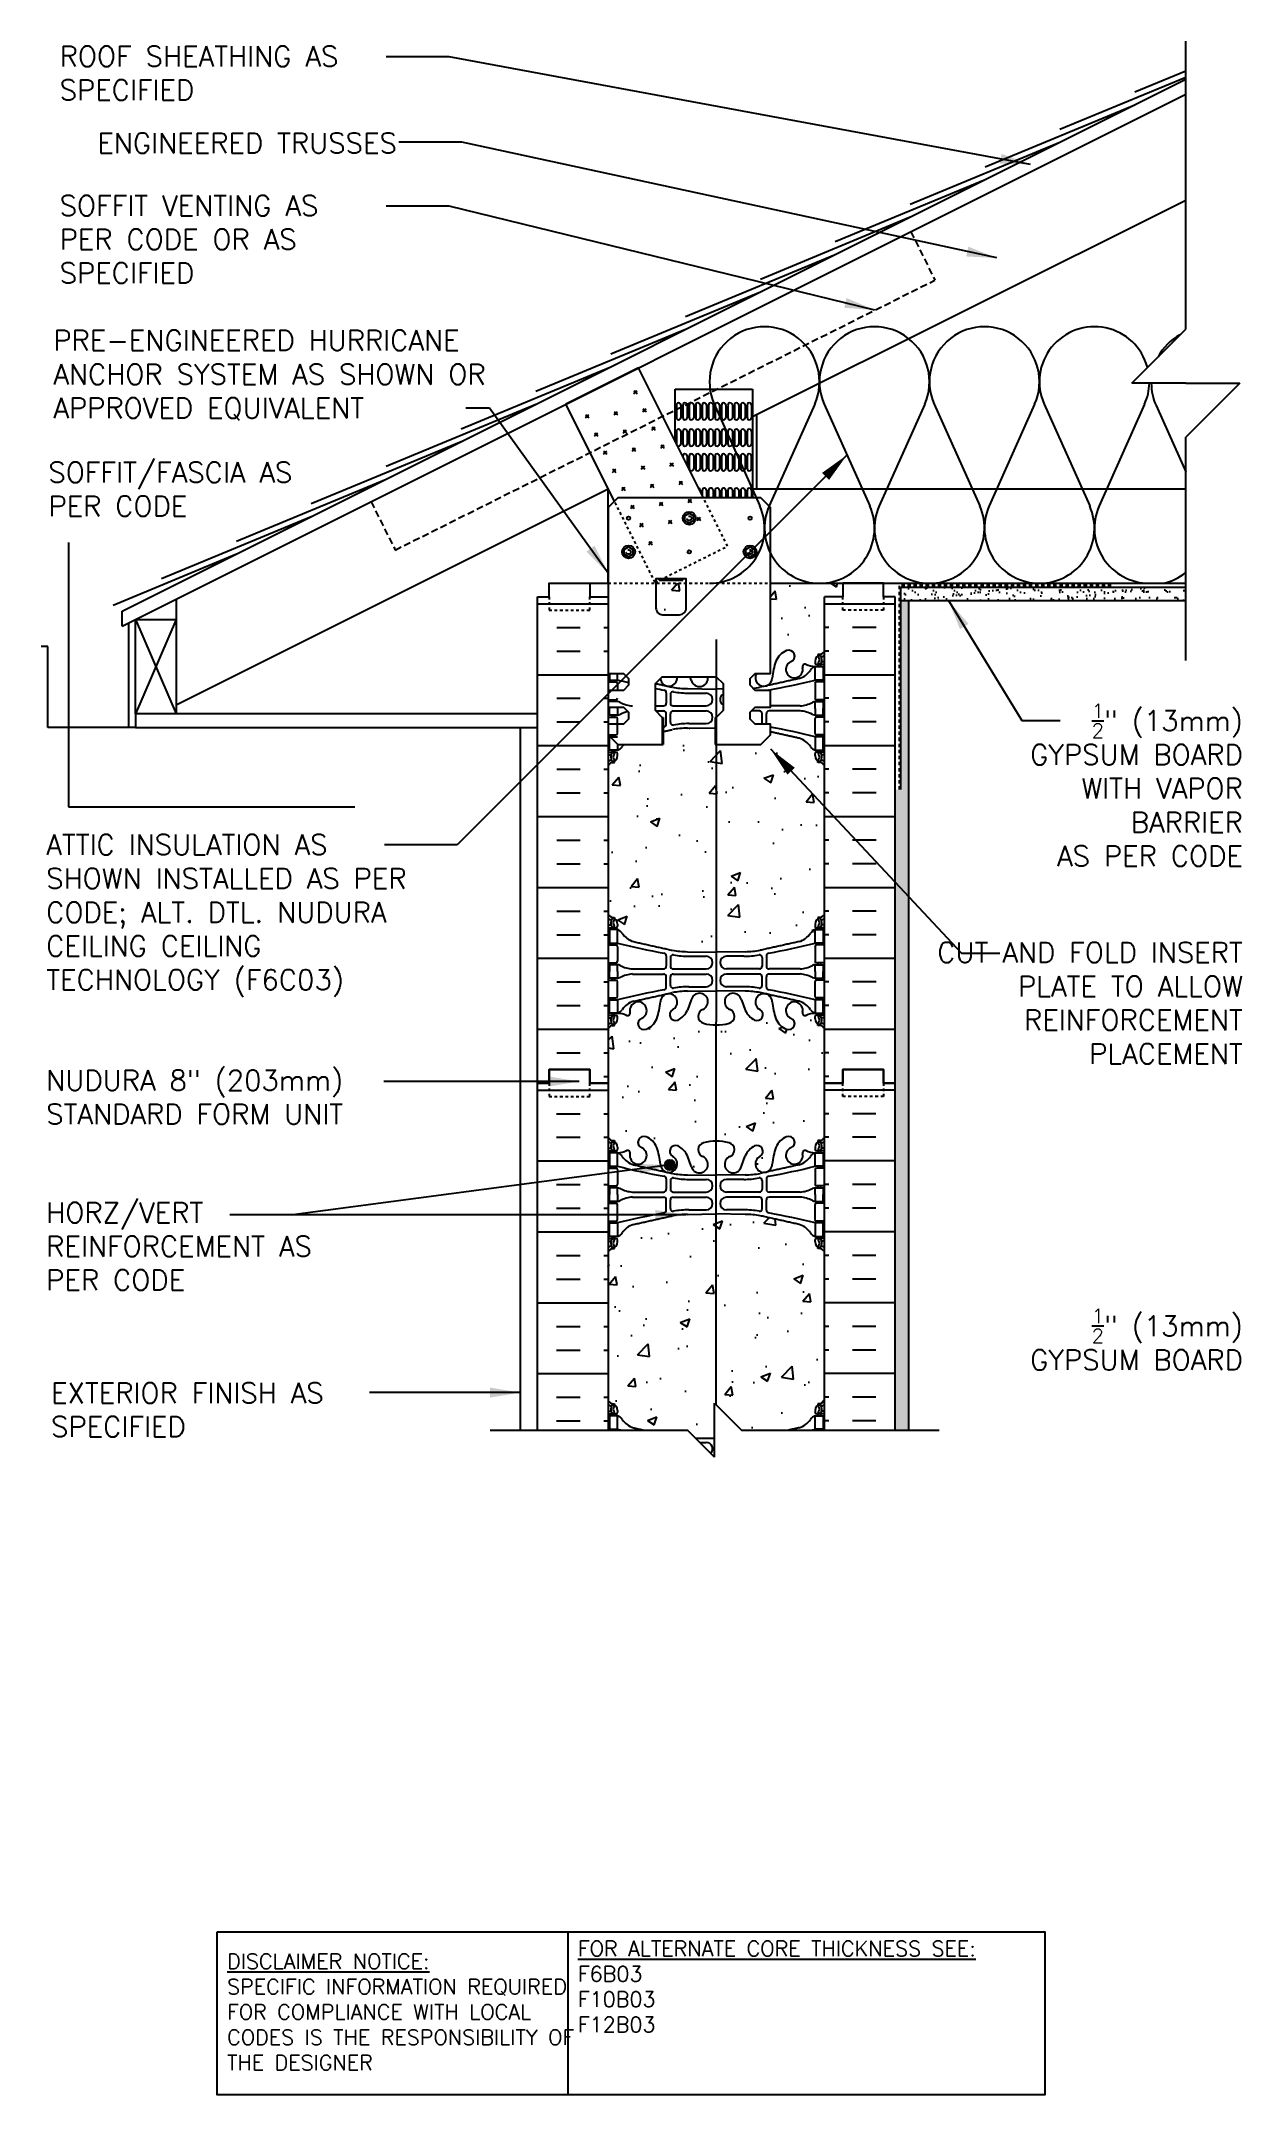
# Model space of a CAD drawing. Header units: inches. Extents: x 92.7 to 137.2, y 22.9 to 99.
import ezdxf
from ezdxf.enums import TextEntityAlignment as Align

# ---------------------------------------------------------------- set-up
doc = ezdxf.new("R2010")
doc.units = ezdxf.units.IN
doc.header["$MEASUREMENT"] = 0
doc.header["$PDMODE"] = 35
doc.header["$PDSIZE"] = 0.0625
doc.linetypes.add('DASHED2', pattern=[0.375, 0.25, -0.125])
doc.linetypes.add('HIDDEN2', pattern=[0.1875, 0.125, -0.0625])
for name, color, linetype in [('HATCH', 12, 'Continuous'), ('line25', 2, 'Continuous'), ('LINE3', 3, 'Continuous'), ('LINE50', 5, 'Continuous'), ('LINE9', 9, 'Continuous'), ('TEXT', 4, 'Continuous'), ('Web_Edge', 9, 'Continuous')]:
    doc.layers.add(name, color=color, linetype=linetype)
doc.styles.add('DIM', font='romans.shx', dxfattribs={"width": 0.7})
doc.styles.add('ROMANS', font='romans.shx', dxfattribs={"height": 1.125})
doc.styles.get("Standard").update_dxf_attribs({"font": 'romans.shx', "height": 1.125})
doc.dimstyles.new('ext', dxfattribs={"dimscale": 12, "dimtxt": 0.0625, "dimasz": 0.09375, "dimexe": 0.09375, "dimexo": 0.0625, "dimgap": 0.0625, "dimtad": 1, "dimdec": 1, "dimzin": 3, "dimdsep": 46, "dimlunit": 4, "dimtxsty": 'DIM', "dimcen": 0.09, "dimdle": 0.09375, "dimclrt": 4, "dimadec": 0, "dimazin": 0, "dimtfac": 1, "dimtdec": 1, "dimtmove": 2, "dimatfit": 3, "dimfxl": 1, "dimfrac": 2, "dimtolj": 1, "dimtzin": 0, "dimarcsym": 0})

msp = doc.modelspace()

# ---------------------------------------------------------------- texts
at = {"layer": 'TEXT', "style": 'ROMANS'}
msp.add_text('ENGINEERED TRUSSES ', height=0.75, dxfattribs=at).set_placement((106.383, 95.203), align=Align.MIDDLE_RIGHT)
at = {"layer": 'TEXT', "char_height": 0.75, "style": 'ROMANS'}
for s, insert, width, attachment_point in [('ROOF SHEATHING AS SPECIFIED', (93.385, 98.795), 12.44051, 1), ('SOFFIT VENTING AS PER CODE OR AS SPECIFIED', (93.385, 93.266), 12.44051, 1), ('PRE-ENGINEERED HURRICANE ANCHOR SYSTEM AS SHOWN OR APPROVED EQUIVALENT', (93.151, 86.612), 17.61361, 4), ('SOFFIT/FASCIA AS PER CODE', (92.969, 83.389), 12.44051, 1), ('\\A1;{\\H0.7x;\\S1/2;}" (13mm)\\P GYPSUM BOARD WITH VAPOR BARRIER\\PAS PER CODE', (137.191, 74.448), 11.30237, 3), ('\\A1;ATTIC INSULATION AS SHOWN INSTALLED AS PER CODE; ALT. DTL. NUDURA CEILING CEILING TECHNOLOGY (F6C03)', (92.888, 69.605), 15.07193, 1), ('CUT AND FOLD INSERT PLATE TO ALLOW REINFORCEMENT PLACEMENT', (137.191, 65.615), 12.44051, 3), ('\\A1;NUDURA 8" (203mm) STANDARD FORM UNIT', (92.888, 60.881), 12.44051, 1), ('HORZ/VERT REINFORCEMENT AS PER CODE', (92.888, 55.987), 12.44051, 1), ('\\A1;{\\H0.7x;\\S1/2;}" (13mm) GYPSUM BOARD', (137.191, 52.044), 9.18657, 3), ('EXTERIOR FINISH AS SPECIFIED', (93.068, 49.308), 12.44051, 1)]:
    msp.add_mtext(s, dxfattribs=dict(at, insert=insert, width=width, attachment_point=attachment_point))
at = {"layer": 'TEXT', "char_height": 0.5625, "attachment_point": 4}
for s, insert, width in [('{\\LDISCLAIMER NOTICE:}\\PSPECIFIC INFORMATION REQUIRED FOR COMPLIANCE WITH LOCAL CODES IS THE RESPONSIBILITY OF THE DESIGNER', (99.585, 26.018), 14.00235), ('{\\LFOR ALTERNATE CORE THICKNESS SEE:\\P}F6B03\\PF10B03\\PF12B03', (112.577, 26.958), 23.33295)]:
    msp.add_mtext(s, dxfattribs=dict(at, insert=insert, width=width))

# ---------------------------------------------------------------- blocks, each defined once
blk = doc.blocks.new('Batt2x10')
for p, q in [((6.634, 3.896), (2.866, 2.213)), ((6.635, 0.178), (2.865, 1.859))]:
    blk.add_line(p, q)
for centre, start, end in [((2.036, 4.071), 180, 294.06937), ((7.464, 2.037), 245.96637, 114.06937), ((2.036, 0), 65.96637, 180)]:
    blk.add_arc(centre, 2.036, start, end)

# ---------------------------------------------------------------- hatches: boundary and pattern name
at = {"layer": 'HATCH'}
h = msp.add_hatch(dxfattribs=at)
h.set_pattern_fill('INSUL', color=256, scale=7, style=0)
h.set_pattern_definition([(0, (-2812.463, -336.6021), (0, 2.625), []), (0, (-2812.463, -335.7271), (0, 2.625), [0.875, -0.875]), (0, (-2812.463, -334.8521), (0, 2.625), [0.875, -0.875])])
h.paths.add_polyline_path([(111.074, 60.407), (111.511, 60.407), (111.511, 60.907), (113.011, 60.907), (113.011, 60.407), (113.699, 60.407), (113.699, 78.17), (113.011, 78.17), (113.011, 78.67), (111.511, 78.67), (111.511, 78.17), (111.074, 78.17)])
h = msp.add_hatch(dxfattribs=at)
h.set_pattern_fill('AR-CONC', color=256, scale=0.5)
h.paths.add_polyline_path([(121.699, 78.407), (122.386, 78.407), (122.386, 78.907), (119.699, 78.907), (119.699, 75.568), (119.185, 75.568, 1.234268), (119.769, 75.382, -0.069923), (119.906, 76.026, -0.21345), (120.298, 76.415, -1), (120.462, 76.007, 2.087231), (120.896, 75.782, -0.669601), (121.028, 75.902, 0.085348), (121.358, 75.827), (121.463, 75.827), (121.463, 75.897), (121.415, 75.897, -0.414214), (121.353, 75.959), (121.353, 76.027, -0.249069), (121.463, 76.234), (121.463, 76.276), (121.553, 76.276, 0.088416), (121.699, 76.373)])
edge = h.paths.add_edge_path()
edge.add_arc((121.353, 71.82), 0.5, 46.21089, 66.42182)
edge.add_line((121.553, 72.278), (121.463, 72.278))
edge.add_line((121.463, 72.278), (121.463, 72.32))
edge.add_arc((121.603, 72.527), 0.25, 180, 235.9442, ccw=False)
edge.add_line((121.353, 72.527), (121.353, 72.594))
edge.add_arc((121.415, 72.594), 0.0625, 90, 180, ccw=False)
edge.add_line((121.415, 72.657), (121.463, 72.657))
edge.add_line((121.463, 72.657), (121.463, 72.727))
edge.add_line((121.463, 72.727), (121.358, 72.727))
edge.add_arc((121.48, 73.069), 0.364, 212.04242, 250.33874, ccw=False)
edge.add_arc((120.557, 72.458), 0.743, 34.22802, 73.81071)
edge.add_spline(control_points=[(120.764, 73.172), (119.699, 73.41)], knot_values=[0, 0, 0.741301, 0.741301], degree=1, periodic=0)
edge.add_line((119.699, 73.41), (119.699, 73.297))
edge.add_line((119.699, 73.297), (119.345, 72.943))
edge.add_line((119.345, 72.943), (117.689, 72.943))
edge.add_line((117.689, 72.943), (117.687, 65.254))
edge.add_line((117.687, 65.254), (117.699, 65.254))
edge.add_line((117.699, 65.254), (118.765, 65.27))
edge.add_arc((118.77, 68.254), 2.984, 269.90053, 280.74538)
edge.add_spline(control_points=[(119.327, 65.322), (120.764, 65.643)], knot_values=[0, 0, 1, 1], degree=1, periodic=0)
edge.add_arc((120.557, 66.357), 0.743, 286.18929, 325.77198)
edge.add_arc((121.48, 65.745), 0.364, 109.66126, 147.95758, ccw=False)
edge.add_line((121.358, 66.088), (121.463, 66.088))
edge.add_line((121.463, 66.088), (121.463, 66.158))
edge.add_line((121.463, 66.158), (121.415, 66.158))
edge.add_arc((121.415, 66.22), 0.0625, 180, 270, ccw=False)
edge.add_line((121.353, 66.22), (121.353, 66.288))
edge.add_arc((121.603, 66.288), 0.25, 124.0558, 180, ccw=False)
edge.add_line((121.463, 66.495), (121.463, 66.537))
edge.add_line((121.463, 66.537), (121.553, 66.537))
edge.add_arc((121.353, 66.995), 0.5, 293.57818, 313.78911)
edge.add_line((121.699, 66.634), (121.699, 72.181))
edge = h.paths.add_edge_path()
edge.add_line((117.689, 72.943), (117.662, 72.943))
edge.add_line((117.662, 72.943), (117.662, 73.56))
edge.add_line((117.662, 73.56), (116.632, 73.545))
edge.add_arc((116.627, 70.561), 2.984, 89.90053, 100.74538)
edge.add_spline(control_points=[(116.07, 73.493), (115.735, 73.418)], knot_values=[0.766693, 0.766693, 1, 1], degree=1, periodic=0)
edge.add_line((115.735, 73.418), (115.735, 72.943))
edge.add_line((115.735, 72.943), (114.277, 72.943))
edge.add_arc((114.84, 72.458), 0.743, 139.28702, 145.77198)
edge.add_arc((113.917, 73.069), 0.364, 289.66126, 327.95758, ccw=False)
edge.add_line((114.04, 72.727), (113.935, 72.727))
edge.add_line((113.935, 72.727), (113.935, 72.657))
edge.add_line((113.935, 72.657), (113.982, 72.657))
edge.add_arc((113.982, 72.594), 0.0625, 0, 90, ccw=False)
edge.add_line((114.045, 72.594), (114.045, 72.527))
edge.add_arc((113.795, 72.527), 0.25, 304.0558, 360, ccw=False)
edge.add_line((113.935, 72.32), (113.935, 72.278))
edge.add_line((113.935, 72.278), (113.845, 72.278))
edge.add_arc((114.045, 71.82), 0.5, 113.57818, 133.78911)
edge.add_line((113.699, 72.181), (113.699, 66.634))
edge.add_arc((114.045, 66.995), 0.5, 226.21089, 246.42182)
edge.add_line((113.845, 66.537), (113.935, 66.537))
edge.add_line((113.935, 66.537), (113.935, 66.495))
edge.add_arc((113.795, 66.288), 0.25, 0, 55.9442, ccw=False)
edge.add_line((114.045, 66.288), (114.045, 66.22))
edge.add_arc((113.982, 66.22), 0.0625, -90, 0, ccw=False)
edge.add_line((113.982, 66.158), (113.935, 66.158))
edge.add_line((113.935, 66.158), (113.935, 66.088))
edge.add_line((113.935, 66.088), (114.04, 66.088))
edge.add_arc((113.917, 65.745), 0.364, 32.04242, 70.33874, ccw=False)
edge.add_arc((114.84, 66.357), 0.743, 214.22802, 253.81071)
edge.add_spline(control_points=[(114.633, 65.643), (116.07, 65.322)], knot_values=[0, 0, 1, 1], degree=1, periodic=0)
edge.add_arc((116.627, 68.254), 2.984, 259.25462, 270.09947)
edge.add_line((116.632, 65.27), (117.687, 65.254))
edge.add_line((117.687, 65.254), (117.689, 72.943))
h.paths.add_polyline_path([(117.686, 62.557, -0.066677), (117.224, 62.619, -0.734872), (117.201, 63.13, 1.612474), (116.77, 63.49), (116.627, 63.103, -0.16372), (116.305, 62.749, -1.059167), (116.099, 63.131, 1.629604), (115.628, 63.432, -0.069923), (115.491, 62.789, -0.21345), (115.099, 62.399, -1), (114.935, 62.808, 2.087231), (114.502, 63.033, -0.669601), (114.369, 62.912, 0.085348), (114.04, 62.988), (113.935, 62.988), (113.935, 62.918), (113.982, 62.918, -0.414214), (114.045, 62.855), (114.045, 62.788, -0.249069), (113.935, 62.581), (113.935, 62.539), (113.845, 62.539, 0.088416), (113.699, 62.442), (113.699, 60.407), (113.699, 58.373, 0.088416), (113.845, 58.276), (113.935, 58.276), (113.935, 58.234, -0.249069), (114.045, 58.027), (114.045, 57.959, -0.414214), (113.982, 57.897), (113.935, 57.897), (113.935, 57.827), (114.04, 57.827, 0.085348), (114.369, 57.902, -0.669601), (114.502, 57.782, 2.087231), (114.935, 58.007, -1), (115.099, 58.415, -0.21345), (115.491, 58.026, -0.069923), (115.628, 57.382, 1.629604), (116.099, 57.683, -1.059167), (116.305, 58.065, -0.16372), (116.627, 57.712), (116.77, 57.325, 1.612474), (117.201, 57.684, -0.734872), (117.224, 58.195, -0.066519), (117.685, 58.257)])
h.paths.add_polyline_path([(116.168, 57.373, -1), (115.793, 57.373, -1)], flags=16)
h.paths.add_polyline_path([(121.699, 62.442, 0.088416), (121.553, 62.539), (121.463, 62.539), (121.463, 62.581, -0.249069), (121.353, 62.788), (121.353, 62.855, -0.414214), (121.415, 62.918), (121.463, 62.918), (121.463, 62.988), (121.358, 62.988, 0.085348), (121.028, 62.912, -0.669601), (120.896, 63.033, 2.087231), (120.462, 62.808, -1), (120.298, 62.399, -0.21345), (119.906, 62.789, -0.069923), (119.769, 63.432, 1.629604), (119.298, 63.131, -1.059167), (119.092, 62.749, -0.16372), (118.77, 63.103), (118.627, 63.49, 1.612474), (118.196, 63.13, -0.734872), (118.173, 62.619, -0.070274), (117.686, 62.557), (117.685, 58.257, -0.070432), (118.173, 58.195, -0.734872), (118.196, 57.684, 1.612474), (118.627, 57.325), (118.77, 57.712, -0.16372), (119.092, 58.065, -1.059167), (119.298, 57.683, 1.629604), (119.769, 57.382, -0.069923), (119.906, 58.026, -0.21345), (120.298, 58.415, -1), (120.462, 58.007, 2.087231), (120.896, 57.782, -0.669601), (121.028, 57.902, 0.085348), (121.358, 57.827), (121.463, 57.827), (121.463, 57.897), (121.415, 57.897, -0.414214), (121.353, 57.959), (121.353, 58.027, -0.249069), (121.463, 58.234), (121.463, 58.276), (121.553, 58.276, 0.088416), (121.699, 58.373), (121.699, 60.407)])
edge = h.paths.add_edge_path()
edge.add_arc((121.353, 53.82), 0.5, 46.21089, 66.42182)
edge.add_line((121.553, 54.278), (121.463, 54.278))
edge.add_line((121.463, 54.278), (121.463, 54.32))
edge.add_arc((121.603, 54.527), 0.25, 180, 235.9442, ccw=False)
edge.add_line((121.353, 54.527), (121.353, 54.594))
edge.add_arc((121.415, 54.594), 0.0625, 90, 180, ccw=False)
edge.add_line((121.415, 54.657), (121.463, 54.657))
edge.add_line((121.463, 54.657), (121.463, 54.727))
edge.add_line((121.463, 54.727), (121.358, 54.727))
edge.add_arc((121.48, 55.069), 0.364, 212.04242, 250.33874, ccw=False)
edge.add_arc((120.557, 54.458), 0.743, 34.22802, 73.81071)
edge.add_spline(control_points=[(120.764, 55.172), (119.327, 55.493)], knot_values=[0, 0, 1, 1], degree=1, periodic=0)
edge.add_arc((118.77, 52.561), 2.984, 79.25462, 90.09947)
edge.add_line((118.765, 55.545), (117.699, 55.561))
edge.add_line((117.699, 55.561), (117.684, 55.561))
edge.add_line((117.684, 55.561), (117.682, 48.509))
edge.add_line((117.682, 48.509), (118.636, 47.555))
edge.add_line((118.636, 47.555), (120.372, 47.555))
edge.add_spline(control_points=[(120.372, 47.555), (120.764, 47.643)], knot_values=[0, 0, 0.273154, 0.273154], degree=1, periodic=0)
edge.add_arc((120.557, 48.357), 0.743, 286.18929, 325.77198)
edge.add_arc((121.48, 47.745), 0.364, 109.66126, 147.95758, ccw=False)
edge.add_line((121.358, 48.088), (121.463, 48.088))
edge.add_line((121.463, 48.088), (121.463, 48.158))
edge.add_line((121.463, 48.158), (121.415, 48.158))
edge.add_arc((121.415, 48.22), 0.0625, 180, 270, ccw=False)
edge.add_line((121.353, 48.22), (121.353, 48.288))
edge.add_arc((121.603, 48.288), 0.25, 124.0558, 180, ccw=False)
edge.add_line((121.463, 48.495), (121.463, 48.537))
edge.add_line((121.463, 48.537), (121.553, 48.537))
edge.add_arc((121.353, 48.995), 0.5, 293.57818, 313.78911)
edge.add_line((121.699, 48.634), (121.699, 54.181))
edge = h.paths.add_edge_path()
edge.add_line((117.684, 55.561), (116.632, 55.545))
edge.add_arc((116.627, 52.561), 2.984, 89.90053, 100.74538)
edge.add_spline(control_points=[(116.07, 55.493), (114.633, 55.172)], knot_values=[0, 0, 1, 1], degree=1, periodic=0)
edge.add_arc((114.84, 54.458), 0.743, 106.18929, 145.77198)
edge.add_arc((113.917, 55.069), 0.364, 289.66126, 327.95758, ccw=False)
edge.add_line((114.04, 54.727), (113.935, 54.727))
edge.add_line((113.935, 54.727), (113.935, 54.657))
edge.add_line((113.935, 54.657), (113.982, 54.657))
edge.add_arc((113.982, 54.594), 0.0625, 0, 90, ccw=False)
edge.add_line((114.045, 54.594), (114.045, 54.527))
edge.add_arc((113.795, 54.527), 0.25, 304.0558, 360, ccw=False)
edge.add_line((113.935, 54.32), (113.935, 54.278))
edge.add_line((113.935, 54.278), (113.845, 54.278))
edge.add_arc((114.045, 53.82), 0.5, 113.57818, 133.78911)
edge.add_line((113.699, 54.181), (113.699, 48.634))
edge.add_arc((114.045, 48.995), 0.5, 226.21089, 246.42182)
edge.add_line((113.845, 48.537), (113.935, 48.537))
edge.add_line((113.935, 48.537), (113.935, 48.495))
edge.add_arc((113.795, 48.288), 0.25, 0, 55.9442, ccw=False)
edge.add_line((114.045, 48.288), (114.045, 48.22))
edge.add_arc((113.982, 48.22), 0.0625, -90, 0, ccw=False)
edge.add_line((113.982, 48.158), (113.935, 48.158))
edge.add_line((113.935, 48.158), (113.935, 48.088))
edge.add_line((113.935, 48.088), (114.04, 48.088))
edge.add_arc((113.917, 47.745), 0.364, 32.04242, 70.33874, ccw=False)
edge.add_arc((114.84, 48.357), 0.743, 214.22802, 253.81071)
edge.add_spline(control_points=[(114.633, 47.643), (115.026, 47.555)], knot_values=[0, 0, 0.273154, 0.273154], degree=1, periodic=0)
edge.add_line((115.026, 47.555), (116.636, 47.555))
edge.add_line((116.636, 47.555), (116.926, 47.265))
edge.add_line((116.926, 47.265), (117.636, 47.255))
edge.add_line((117.636, 47.255), (117.636, 48.555))
edge.add_line((117.636, 48.555), (117.682, 48.509))
edge.add_line((117.682, 48.509), (117.684, 55.561))
h = msp.add_hatch(dxfattribs=at)
h.set_pattern_fill('AR-CONC', color=256, scale=0.5, style=0)
h.paths.add_polyline_path([(116.586, 78.907), (115.461, 78.907), (115.461, 77.993, 0.414214), (115.711, 77.743), (116.336, 77.743, 0.414214), (116.586, 77.993)], flags=17)
h = msp.add_hatch(dxfattribs=at)
h.set_pattern_fill('INSUL', color=256, scale=7, style=0)
h.set_pattern_definition([(180, (3047.8602, -336.6021), (0, 2.625), []), (180, (3047.8602, -335.7271), (0, 2.625), [0.875, -0.875]), (180, (3047.8602, -334.8521), (0, 2.625), [0.875, -0.875])])
h.paths.add_polyline_path([(124.324, 60.407), (123.886, 60.407), (123.886, 60.907), (122.386, 60.907), (122.386, 60.407), (121.699, 60.407), (121.699, 78.407), (122.386, 78.407), (122.386, 78.907), (123.886, 78.907), (123.886, 78.407), (124.324, 78.407)])
h = msp.add_hatch(dxfattribs=at)
h.set_pattern_fill('AR-SAND', color=256, scale=0.25, style=0)
h.set_pattern_definition([(37.5, (-34.42324, -182.22693), (-0.01574834, 0.48170594), [0, -0.38, 0, -0.425, 0, -0.40625]), (7.5, (-34.42324, -182.22693), (0.4424442, 0.7055365), [0, -0.205, 0, -0.3425, 0, -0.13125]), (327.5, (-34.73074, -182.22693), (0.77853547, 0.00141476), [0, -0.125, 0, -0.45, 0, -0.5875]), (317.5, (-34.73074, -182.2269), (0.7515317, 0.2194189), [0, -0.0625, 0, -0.295, 0, -0.3375])])
h.paths.add_polyline_path([(135.077, 78.269), (135.077, 78.769), (124.534, 78.769), (124.534, 78.269)])
h = msp.add_hatch(dxfattribs=at)
h.set_pattern_fill('AR-SAND', color=256, scale=0.25, style=0)
h.set_pattern_definition([(37.5, (71.4176, 8.5539), (-0.0157483, 0.481706), [0, -0.38, 0, -0.425, 0, -0.40625]), (7.5, (71.4176, 8.5539), (0.442444, 0.7055365), [0, -0.205, 0, -0.3425, 0, -0.13125]), (327.5, (71.1101, 8.5539), (0.7785355, 0.0014148), [0, -0.125, 0, -0.45, 0, -0.5875]), (317.5, (71.1101, 8.5539), (0.7515317, 0.219419), [0, -0.0625, 0, -0.295, 0, -0.3375])])
h.paths.add_polyline_path([(124.824, 78.269), (124.534, 78.269), (124.534, 71.269), (124.324, 71.269), (124.324, 47.555), (124.824, 47.555)])
at = {"layer": 'LINE3'}
msp.add_hatch(color=256, dxfattribs=at).paths.add_polyline_path([(115.793, 57.373, 1), (116.168, 57.373, 1)])

# ---------------------------------------------------------------- linework, layer by layer
at = {"layer": 'HATCH', "linetype": 'DASHED2'}
for p, q in [((124.901, 91.922), (125.795, 90.133)), ((105.81, 80.14), (125.795, 90.133)), ((104.916, 81.929), (105.81, 80.14))]:
    msp.add_line(p, q, dxfattribs=at)
at = {"layer": 'HATCH', "color": 253}
for p, q in [((116.181, 84.15), (116.181, 86.093)), ((116.181, 86.093), (119.043, 86.093)), ((119.043, 86.093), (119.043, 82.068))]:
    msp.add_line(p, q, dxfattribs=at)
at = {"layer": 'HATCH'}
for p, q in [((116.222, 85.498), (116.222, 85.021)), ((116.386, 85.513), (116.386, 85.036)), ((116.461, 85.498), (116.461, 85.021)), ((116.624, 85.513), (116.624, 85.036)), ((116.699, 85.498), (116.699, 85.021)), ((116.863, 85.512), (116.863, 85.035)), ((116.937, 85.497), (116.937, 85.02)), ((117.101, 85.512), (117.101, 85.035)), ((117.176, 85.497), (117.176, 85.02)), ((117.339, 85.512), (117.339, 85.035)), ((117.414, 85.497), (117.414, 85.02)), ((117.578, 85.512), (117.578, 85.035)), ((117.652, 85.497), (117.652, 85.02)), ((117.816, 85.512), (117.816, 85.035)), ((117.89, 85.497), (117.89, 85.02)), ((118.054, 85.512), (118.054, 85.035)), ((118.129, 85.496), (118.129, 85.019)), ((118.292, 85.511), (118.292, 85.034)), ((118.367, 85.496), (118.367, 85.019)), ((118.531, 85.511), (118.531, 85.034)), ((118.605, 85.496), (118.605, 85.019)), ((118.769, 85.511), (118.769, 85.034)), ((118.844, 85.496), (118.844, 85.019)), ((119.007, 85.511), (119.007, 85.034)), ((129.838, 85.541), (131.522, 81.773)), ((133.556, 85.543), (131.875, 81.772)), ((133.981, 85.49), (135.077, 83.036)), ((116.222, 84.524), (116.222, 84.047)), ((116.386, 84.539), (116.386, 84.062)), ((116.461, 84.524), (116.461, 84.047)), ((116.624, 84.539), (116.624, 84.062)), ((116.699, 84.524), (116.699, 84.047)), ((116.863, 84.538), (116.863, 84.061)), ((116.937, 84.523), (116.937, 84.046)), ((117.101, 84.538), (117.101, 84.061)), ((117.176, 84.523), (117.176, 84.046)), ((117.339, 84.538), (117.339, 84.061)), ((117.414, 84.523), (117.414, 84.046)), ((117.578, 84.538), (117.578, 84.061)), ((117.652, 84.523), (117.652, 84.046)), ((117.816, 84.538), (117.816, 84.061)), ((117.89, 84.523), (117.89, 84.046)), ((118.054, 84.537), (118.054, 84.06)), ((118.129, 84.522), (118.129, 84.045)), ((118.292, 84.537), (118.292, 84.06)), ((118.367, 84.522), (118.367, 84.045)), ((118.531, 84.537), (118.531, 84.06)), ((118.605, 84.522), (118.605, 84.045)), ((118.769, 84.537), (118.769, 84.06)), ((118.844, 84.522), (118.844, 84.045)), ((119.007, 84.537), (119.007, 84.06)), ((116.461, 83.611), (116.461, 83.591)), ((116.624, 83.625), (116.624, 83.264)), ((116.699, 83.61), (116.699, 83.133)), ((116.863, 83.625), (116.863, 83.148)), ((116.937, 83.61), (116.937, 83.133)), ((117.101, 83.625), (117.101, 83.148)), ((117.176, 83.61), (117.176, 83.133)), ((117.339, 83.625), (117.339, 83.148)), ((117.414, 83.61), (117.414, 83.133)), ((117.578, 83.625), (117.578, 83.148)), ((117.652, 83.61), (117.652, 83.133)), ((117.816, 83.624), (117.816, 83.147)), ((117.89, 83.609), (117.89, 83.132)), ((118.054, 83.624), (118.054, 83.147)), ((118.129, 83.609), (118.129, 83.132)), ((118.292, 83.624), (118.292, 83.147)), ((118.367, 83.609), (118.367, 83.132)), ((118.531, 83.624), (118.531, 83.147)), ((118.605, 83.609), (118.605, 83.132)), ((118.769, 83.624), (118.769, 83.147)), ((118.844, 83.609), (118.844, 83.132)), ((119.007, 83.147), (119.007, 83.624)), ((117.101, 82.356), (117.101, 82.311)), ((117.176, 82.341), (117.176, 82.162)), ((117.339, 82.356), (117.339, 82.068)), ((117.414, 82.341), (117.414, 82.068)), ((117.578, 82.356), (117.578, 82.068)), ((117.652, 82.341), (117.652, 82.068)), ((117.816, 82.355), (117.816, 82.068)), ((117.89, 82.34), (117.89, 82.068)), ((118.054, 82.355), (118.054, 82.068)), ((118.129, 82.34), (118.129, 82.068)), ((118.292, 82.355), (118.292, 82.068)), ((118.367, 82.34), (118.367, 82.068)), ((118.531, 82.355), (118.531, 82.068)), ((118.605, 82.34), (118.605, 82.068)), ((118.769, 82.355), (118.769, 82.068)), ((118.844, 82.34), (118.844, 82.068)), ((119.007, 82.354), (119.007, 82.068)), ((97.699, 77.57), (96.199, 74.07)), ((96.199, 77.57), (97.699, 74.07)), ((111.074, 60.148), (113.699, 60.148)), ((124.324, 60.148), (121.699, 60.148)), ((111.787, 59.273), (112.662, 59.273)), ((113.537, 59.273), (113.699, 59.273)), ((121.86, 59.273), (121.699, 59.273)), ((123.61, 59.273), (122.735, 59.273)), ((111.787, 58.398), (112.662, 58.398)), ((113.537, 58.398), (113.699, 58.398)), ((121.86, 58.398), (121.699, 58.398)), ((123.61, 58.398), (122.735, 58.398)), ((111.074, 57.523), (113.699, 57.523)), ((124.324, 57.523), (121.699, 57.523)), ((111.787, 56.648), (112.662, 56.648)), ((113.537, 56.648), (113.699, 56.648)), ((121.86, 56.648), (121.699, 56.648)), ((123.61, 56.648), (122.735, 56.648)), ((111.787, 55.773), (112.662, 55.773)), ((113.537, 55.773), (113.699, 55.773)), ((121.86, 55.773), (121.699, 55.773)), ((123.61, 55.773), (122.735, 55.773)), ((111.074, 54.898), (113.699, 54.898)), ((124.324, 54.898), (121.699, 54.898)), ((111.787, 54.023), (112.662, 54.023)), ((113.537, 54.023), (113.699, 54.023)), ((121.86, 54.023), (121.699, 54.023)), ((123.61, 54.023), (122.735, 54.023)), ((111.787, 53.148), (112.662, 53.148)), ((113.537, 53.148), (113.699, 53.148)), ((113.537, 53.148), (113.699, 53.148)), ((121.86, 53.148), (121.699, 53.148)), ((121.86, 53.148), (121.699, 53.148)), ((123.61, 53.148), (122.735, 53.148)), ((111.074, 52.273), (113.699, 52.273)), ((124.324, 52.273), (121.699, 52.273)), ((111.787, 51.398), (112.662, 51.398)), ((113.537, 51.398), (113.699, 51.398)), ((121.86, 51.398), (121.699, 51.398)), ((123.61, 51.398), (122.735, 51.398)), ((111.787, 50.523), (112.662, 50.523)), ((113.537, 50.523), (113.699, 50.523)), ((121.86, 50.523), (121.699, 50.523)), ((123.61, 50.523), (122.735, 50.523)), ((111.074, 49.648), (113.699, 49.648)), ((124.324, 49.648), (121.699, 49.648)), ((111.787, 48.773), (112.662, 48.773)), ((113.537, 48.773), (113.699, 48.773)), ((121.86, 48.773), (121.699, 48.773)), ((123.61, 48.773), (122.735, 48.773)), ((111.787, 47.898), (112.662, 47.898)), ((113.537, 47.898), (113.699, 47.898)), ((121.86, 47.898), (121.699, 47.898)), ((123.61, 47.898), (122.735, 47.898))]:
    msp.add_line(p, q, dxfattribs=at)
for centre, radius, start, end in [((131.697, 86.372), 2.036, 15.19978, 204.06937), ((135.839, 86.321), 2.036, 118.6459, 151.3541), ((131.697, 86.372), 2.036, 335.96637, 358.56467), ((135.839, 86.321), 2.036, 180, 204.06937), ((116.304, 85.506), 0.0822, 4.45766, 185.92007), ((116.543, 85.506), 0.0822, 4.45766, 185.92007), ((116.781, 85.506), 0.0822, 4.45766, 185.92007), ((117.019, 85.506), 0.0822, 4.45766, 185.92007), ((117.257, 85.506), 0.0822, 4.45766, 185.92007), ((117.496, 85.506), 0.0822, 4.45766, 185.92007), ((117.734, 85.505), 0.0822, 4.45766, 185.92007), ((117.972, 85.505), 0.0822, 4.45766, 185.92007), ((118.21, 85.505), 0.0822, 4.45766, 185.92007), ((118.449, 85.505), 0.0822, 4.45766, 185.92007), ((118.687, 85.505), 0.0822, 4.45766, 185.92007), ((118.925, 85.504), 0.0822, 4.45766, 185.92007), ((116.304, 85.042), 0.0822, 174.07993, 355.54234), ((116.304, 84.532), 0.0822, 4.45766, 185.92007), ((116.543, 85.042), 0.0822, 174.07993, 355.54234), ((116.543, 84.532), 0.0822, 4.45766, 185.92007), ((116.781, 85.042), 0.0822, 174.07993, 355.54234), ((116.781, 84.532), 0.0822, 4.45766, 185.92007), ((117.019, 85.042), 0.0822, 174.07993, 355.54234), ((117.019, 84.532), 0.0822, 4.45766, 185.92007), ((117.257, 85.041), 0.0822, 174.07993, 355.54234), ((117.257, 84.532), 0.0822, 4.45766, 185.92007), ((117.496, 85.041), 0.0822, 174.07993, 355.54234), ((117.496, 84.531), 0.0822, 4.45766, 185.92007), ((117.734, 85.041), 0.0822, 174.07993, 355.54234), ((117.734, 84.531), 0.0822, 4.45766, 185.92007), ((117.972, 85.041), 0.0822, 174.07993, 355.54234), ((117.972, 84.531), 0.0822, 4.45766, 185.92007), ((118.21, 85.041), 0.0822, 174.07993, 355.54234), ((118.21, 84.531), 0.0822, 4.45766, 185.92007), ((118.449, 85.041), 0.0822, 174.07993, 355.54234), ((118.449, 84.531), 0.0822, 4.45766, 185.92007), ((118.687, 85.04), 0.0822, 174.07993, 355.54234), ((118.687, 84.531), 0.0822, 4.45766, 185.92007), ((118.925, 85.04), 0.0822, 174.07993, 355.54234), ((118.925, 84.53), 0.0822, 4.45766, 185.92007), ((116.304, 84.068), 0.0822, 174.07993, 355.54234), ((116.543, 84.068), 0.0822, 174.07993, 355.54234), ((116.543, 83.619), 0.0822, 4.45766, 185.92007), ((116.781, 84.068), 0.0822, 174.07993, 355.54234), ((116.781, 83.619), 0.0822, 4.45766, 185.92007), ((117.019, 84.068), 0.0822, 174.07993, 355.54234), ((117.019, 83.619), 0.0822, 4.45766, 185.92007), ((117.257, 84.067), 0.0822, 174.07993, 355.54234), ((117.257, 83.618), 0.0822, 4.45766, 185.92007), ((117.496, 84.067), 0.0822, 174.07993, 355.54234), ((117.496, 83.618), 0.0822, 4.45766, 185.92007), ((117.734, 84.067), 0.0822, 174.07993, 355.54234), ((117.734, 83.618), 0.0822, 4.45766, 185.92007), ((117.972, 84.067), 0.0822, 174.07993, 355.54234), ((117.972, 83.618), 0.0822, 4.45766, 185.92007), ((118.21, 84.067), 0.0822, 174.07993, 355.54234), ((118.21, 83.618), 0.0822, 4.45766, 185.92007), ((118.449, 84.066), 0.0822, 174.07993, 355.54234), ((118.449, 83.618), 0.0822, 4.45766, 185.92007), ((118.687, 84.066), 0.0822, 174.07993, 355.54234), ((118.687, 83.617), 0.0822, 4.45766, 185.92007), ((118.925, 84.066), 0.0822, 174.07993, 355.54234), ((118.925, 83.617), 0.0822, 4.45766, 185.92007), ((116.781, 83.155), 0.0822, 174.07993, 355.54234), ((117.019, 83.154), 0.0822, 174.07993, 355.54234), ((117.257, 83.154), 0.0822, 174.07993, 355.54234), ((117.496, 83.154), 0.0822, 174.07993, 355.54234), ((117.734, 83.154), 0.0822, 174.07993, 355.54234), ((117.972, 83.154), 0.0822, 174.07993, 355.54234), ((118.21, 83.153), 0.0822, 174.07993, 355.54234), ((118.449, 83.153), 0.0822, 174.07993, 355.54234), ((118.687, 83.153), 0.0822, 174.07993, 355.54234), ((118.925, 83.153), 0.0822, 174.07993, 355.54234), ((117.019, 82.35), 0.0822, 4.45766, 73.72624), ((117.257, 82.349), 0.0822, 4.45766, 185.92007), ((117.496, 82.349), 0.0822, 4.45766, 185.92007), ((117.734, 82.349), 0.0822, 4.45766, 185.92007), ((117.972, 82.349), 0.0822, 4.45766, 185.92007), ((118.21, 82.349), 0.0822, 4.45766, 185.92007), ((118.449, 82.348), 0.0822, 4.45766, 185.92007), ((118.687, 82.348), 0.0822, 4.45766, 185.92007), ((118.925, 82.348), 0.0822, 4.45766, 185.92007), ((129.663, 80.943), 2.036, 270, 24.06937), ((133.734, 80.943), 2.036, 155.96637, 270), ((133.805, 80.892), 2.036, 282.85112, 308.66526)]:
    msp.add_arc(centre, radius, start, end, dxfattribs=at)
at = {"layer": 'line25'}
for p, q in [((95.699, 77.88), (135.077, 97.569)), ((95.699, 77.32), (135.077, 97.01)), ((119.043, 85.08), (135.077, 93.097)), ((114.817, 86.88), (112.133, 85.538)), ((117.222, 82.068), (114.817, 86.88)), ((113.93, 81.946), (112.133, 85.538)), ((119.199, 82.407), (119.199, 85.157)), ((97.699, 74.407), (113.699, 82.407)), ((113.699, 78.907), (113.699, 82.407)), ((119.043, 82.407), (135.077, 82.407)), ((97.699, 78.32), (97.699, 74.07)), ((113.011, 78.907), (113.699, 78.907)), ((113.699, 78.407), (113.699, 60.407)), ((119.699, 78.907), (135.077, 78.907)), ((121.699, 60.407), (121.699, 78.407)), ((95.699, 77.32), (95.699, 77.88)), ((96.199, 77.57), (97.699, 77.57)), ((96.199, 74.07), (96.199, 77.57)), ((115.699, 73.943), (115.735, 73.943)), ((115.699, 73.943), (115.699, 72.943)), ((115.735, 73.943), (115.735, 72.943)), ((117.662, 73.943), (117.699, 73.943)), ((117.662, 73.943), (117.662, 72.943)), ((117.699, 73.943), (117.699, 72.943)), ((113.699, 60.407), (113.699, 47.555)), ((121.699, 47.555), (121.699, 60.407))]:
    msp.add_line(p, q, dxfattribs=at)
for points in [[(117.662, 72.943), (119.345, 72.943), (119.699, 73.297), (119.699, 73.693), (119.136, 73.693), (118.949, 73.881), (118.949, 74.131), (119.136, 74.318), (119.699, 74.318), (119.699, 74.943), (119.136, 74.943), (118.949, 75.131), (118.949, 75.381), (119.136, 75.568), (119.699, 75.568), (119.699, 81.715), (119.345, 82.068), (114.052, 82.068), (113.699, 81.715), (113.699, 75.568), (114.261, 75.568), (114.449, 75.381), (114.449, 75.131), (114.261, 74.943), (113.699, 74.943), (113.699, 74.318), (114.261, 74.318), (114.449, 74.131), (114.449, 73.881), (114.261, 73.693), (113.699, 73.693), (113.699, 73.297), (114.052, 72.943), (115.735, 72.943)], [(115.699, 73.943), (115.449, 74.193), (115.449, 75.193), (115.699, 75.443), (117.699, 75.443), (117.949, 75.193), (117.949, 74.193), (117.699, 73.943)]]:
    msp.add_lwpolyline(points, dxfattribs=at)
msp.add_lwpolyline([(116.336, 77.743, 0.414214), (116.586, 77.993), (116.586, 79.068), (115.461, 79.068), (115.461, 77.993, 0.414214), (115.711, 77.743)], format="xyb", close=True, dxfattribs=at)
at = {"layer": 'LINE3'}
msp.add_line((117.69, 76.829), (117.682, 48.509), dxfattribs=at)
msp.add_circle((115.98, 57.373), 0.188, dxfattribs=at)
at = {"layer": 'LINE50'}
for p, q in [((111.074, 60.407), (111.074, 78.407)), ((124.324, 47.555), (124.324, 78.407)), ((111.074, 47.555), (111.074, 60.407))]:
    msp.add_line(p, q, dxfattribs=at)
for points in [[(111.074, 78.407), (111.511, 78.407), (111.511, 78.907), (113.011, 78.907), (113.011, 78.407), (113.699, 78.407)], [(124.324, 78.407), (123.886, 78.407), (123.886, 78.907), (122.386, 78.907), (122.386, 78.407), (121.699, 78.407)], [(113.699, 60.407), (113.011, 60.407), (113.011, 60.907), (111.511, 60.907), (111.511, 60.407), (111.074, 60.407)], [(113.699, 60.407), (113.011, 60.407), (113.011, 60.907), (111.511, 60.907), (111.511, 60.407), (111.074, 60.407)], [(111.074, 60.407), (111.511, 60.407), (111.511, 60.907), (113.011, 60.907), (113.011, 60.407), (113.699, 60.407)], [(121.699, 60.407), (122.386, 60.407), (122.386, 60.907), (123.886, 60.907), (123.886, 60.407), (124.324, 60.407)], [(121.699, 60.407), (122.386, 60.407), (122.386, 60.907), (123.886, 60.907), (123.886, 60.407), (124.324, 60.407)], [(124.324, 60.407), (123.886, 60.407), (123.886, 60.907), (122.386, 60.907), (122.386, 60.407), (121.699, 60.407)]]:
    msp.add_lwpolyline(points, dxfattribs=at)
at = {"layer": 'LINE9'}
for p, q in [((135.077, 88.321), (135.077, 98.981)), ((130.42, 95.716), (135.077, 97.645)), ((133.192, 97.102), (135.077, 97.882)), ((127.648, 94.33), (133.192, 96.626)), ((124.877, 92.944), (130.42, 95.24)), ((122.105, 91.558), (127.648, 93.854)), ((119.333, 90.172), (124.877, 92.469)), ((116.562, 88.787), (122.105, 91.083)), ((113.79, 87.401), (119.333, 89.697)), ((111.018, 86.015), (116.562, 88.311)), ((133.077, 86.321), (135.077, 88.321)), ((108.247, 84.629), (113.79, 86.925)), ((135.077, 86.321), (133.077, 86.321)), ((137.077, 86.321), (135.077, 84.321)), ((135.077, 86.321), (137.077, 86.321)), ((105.475, 83.243), (111.018, 85.539)), ((102.703, 81.857), (108.247, 84.154)), ((135.077, 76.044), (135.077, 84.321)), ((99.932, 80.472), (105.475, 82.768)), ((97.16, 79.086), (102.703, 81.382)), ((95.364, 78.104), (99.932, 79.996)), ((115.586, 79.028), (115.586, 79.068)), ((115.586, 79.028), (116.461, 79.028)), ((116.461, 79.028), (116.461, 79.068)), ((124.534, 78.769), (135.077, 78.769)), ((124.534, 71.269), (124.534, 78.769)), ((124.534, 78.269), (135.077, 78.269)), ((124.824, 47.555), (124.824, 78.269)), ((95.949, 73.57), (95.949, 77.445)), ((92.949, 76.57), (92.699, 76.57)), ((92.949, 73.57), (92.949, 76.57)), ((96.199, 74.07), (96.199, 73.57)), ((111.074, 74.07), (96.199, 74.07)), ((95.949, 73.57), (92.949, 73.57)), ((110.449, 47.555), (110.449, 73.57)), ((117.636, 48.555), (118.636, 47.555)), ((117.636, 46.555), (117.636, 48.555)), ((109.326, 47.555), (116.636, 47.555)), ((117.636, 46.555), (116.636, 47.555)), ((118.636, 47.555), (125.944, 47.555))]:
    msp.add_line(p, q, dxfattribs=at)
at = {"layer": 'LINE9', "linetype": 'DASHED2', "ltscale": 0.125}
for p, q in [((115.432, 78.941), (113.93, 81.946)), ((118.115, 80.283), (117.222, 82.068)), ((115.432, 78.941), (118.115, 80.283))]:
    msp.add_line(p, q, dxfattribs=at)
at = {"layer": 'LINE9', "color": 12, "linetype": 'DASHED2', "ltscale": 0.125}
msp.add_line((113.699, 78.907), (119.699, 78.907), dxfattribs=at)
at = {"layer": 'LINE9', "color": 6, "linetype": 'HIDDEN2'}
for p in [(132.324, 78.823), (124.48, 71.269)]:
    msp.add_line(p, (124.48, 78.823), dxfattribs=at)
at = {"layer": 'LINE9', "color": 9}
for p, q in [((111.074, 74.07), (97.699, 74.07)), ((96.199, 73.57), (95.949, 73.57)), ((96.199, 73.57), (111.074, 73.57))]:
    msp.add_line(p, q, dxfattribs=at)
at = {"layer": 'LINE9'}
for points in [[(116.539, 81.411), (116.699, 81.503), (116.859, 81.411), (116.859, 81.226), (116.699, 81.134), (116.539, 81.226)], [(114.289, 80.161), (114.449, 80.253), (114.609, 80.161), (114.609, 79.976), (114.449, 79.884), (114.289, 79.976)], [(118.789, 80.161), (118.949, 80.253), (119.109, 80.161), (119.109, 79.976), (118.949, 79.884), (118.789, 79.976)]]:
    msp.add_lwpolyline(points, close=True, dxfattribs=at)
at = {"layer": 'LINE9', "linetype": 'DASHED2', "ltscale": 0.15}
for points in [[(111.511, 78.407), (111.511, 78.407), (111.511, 77.907), (113.011, 77.907), (113.011, 78.407), (113.011, 78.407)], [(123.886, 78.407), (123.886, 78.407), (123.886, 77.907), (122.386, 77.907), (122.386, 78.407), (122.386, 78.407)], [(111.511, 60.407), (111.511, 60.407), (111.511, 59.907), (113.011, 59.907), (113.011, 60.407), (113.011, 60.407)], [(123.886, 60.407), (123.886, 60.407), (123.886, 59.907), (122.386, 59.907), (122.386, 60.407), (122.386, 60.407)]]:
    msp.add_lwpolyline(points, dxfattribs=at)
at = {"layer": 'LINE9'}
for centre, radius in [((114.449, 81.318), 0.0625), ((116.699, 81.318), 0.241), ((118.949, 81.318), 0.0625), ((114.449, 80.068), 0.241), ((116.699, 80.068), 0.0625), ((118.949, 80.068), 0.241)]:
    msp.add_circle(centre, radius, dxfattribs=at)
at = {"layer": 'LINE9', "linetype": 'DASHED2'}
for centre in [(116.695, 81.314), (114.445, 80.064), (118.945, 80.064)]:
    msp.add_circle(centre, 0.0843, dxfattribs=at)
at = {"layer": 'LINE9'}
for p in [(114.705, 85.985), (113.978, 85.202), (115.04, 85.314), (112.916, 85.091), (113.251, 84.42), (114.313, 84.532), (115.376, 84.643), (113.587, 83.749), (114.649, 83.861), (115.711, 83.973), (113.922, 83.078), (114.984, 83.19), (116.046, 83.302), (114.258, 82.407), (115.32, 82.519), (116.382, 82.631), (114.593, 81.737), (115.655, 81.848), (116.717, 81.96), (114.928, 81.066), (115.991, 81.178), (117.053, 81.289), (115.264, 80.395)]:
    msp.add_point(p, dxfattribs=at)
at = {"layer": 'TEXT'}
for p, q in [((93.714, 80.415), (93.714, 70.627)), ((93.714, 70.627), (104.311, 70.627))]:
    msp.add_line(p, q, dxfattribs=at)
for points in [[(96.04, 73.57, 0, 0.36, 0), (96.04, 72.49, 0, 0, 0), (96.04, 70.627, 0, 0, 0)], [(104.311, 73.57, 0, 0.36, 0), (104.311, 72.49, 0, 0, 0), (104.311, 70.627, 0, 0, 0)], [(124.587, 51.452, 0, 0.36, 0), (125.667, 51.452, 0, 0, 0), (130.04, 51.452, 0, 0, 0)]]:
    msp.add_lwpolyline(points, format="xyseb", dxfattribs=at)
msp.add_lwpolyline([(99.219, 28.984), (112.202, 28.984), (112.202, 22.946), (99.219, 22.946)], close=True, dxfattribs=at)
msp.add_lwpolyline([(112.202, 28.984), (129.863, 28.984), (129.863, 22.946), (112.202, 22.946)], dxfattribs=at)
at = {"layer": 'Web_Edge'}
for p, q in [((121.553, 76.276), (121.463, 76.276)), ((121.463, 76.276), (121.463, 76.234)), ((113.845, 75.327), (113.845, 75.257)), ((113.935, 75.327), (113.935, 75.257)), ((116.77, 75.325), (116.726, 75.443)), ((121.353, 76.027), (121.353, 75.959)), ((121.699, 75.897), (121.415, 75.897)), ((121.463, 75.897), (121.463, 75.827)), ((121.463, 75.327), (121.463, 75.257)), ((121.553, 75.897), (121.553, 75.827)), ((121.553, 75.327), (121.553, 75.257)), ((121.699, 75.997), (121.621, 75.997)), ((113.699, 75.257), (113.982, 75.257)), ((113.699, 74.597), (113.982, 74.597)), ((113.845, 74.597), (113.845, 74.527)), ((113.935, 74.597), (113.935, 74.527)), ((114.045, 75.194), (114.045, 74.943)), ((115.847, 74.857), (115.847, 74.472)), ((115.999, 74.795), (115.999, 74.472)), ((116.632, 75.009), (117.699, 74.993)), ((116.679, 74.841), (117.326, 74.841)), ((117.949, 74.997), (117.699, 74.993)), ((121.353, 75.194), (121.353, 74.659)), ((121.699, 75.257), (121.415, 75.257)), ((121.699, 74.597), (121.415, 74.597)), ((121.463, 74.597), (121.463, 74.527)), ((121.553, 74.597), (121.553, 74.527)), ((113.699, 73.957), (113.982, 73.957)), ((113.845, 73.957), (113.845, 74.027)), ((113.935, 73.957), (113.935, 74.027)), ((114.045, 73.359), (114.045, 73.894)), ((115.449, 74.372), (115.747, 74.372)), ((115.46, 74.182), (115.747, 74.181)), ((115.847, 73.697), (115.847, 74.081)), ((115.999, 73.759), (115.999, 74.081)), ((116.099, 74.372), (117.326, 74.372)), ((116.099, 74.181), (117.326, 74.181)), ((119.298, 74.181), (118.999, 74.181)), ((119.398, 73.759), (119.398, 74.081)), ((119.551, 73.697), (119.551, 74.081)), ((120.805, 74.182), (119.65, 74.181)), ((120.805, 74.371), (119.699, 74.372)), ((121.353, 73.359), (121.353, 73.894)), ((121.699, 73.957), (121.415, 73.957)), ((121.463, 73.957), (121.463, 74.027)), ((121.553, 73.957), (121.553, 74.027)), ((113.699, 73.297), (113.982, 73.297)), ((113.845, 73.227), (113.845, 73.297)), ((113.935, 73.227), (113.935, 73.297)), ((116.632, 73.545), (117.662, 73.56)), ((116.679, 73.713), (117.326, 73.713)), ((117.699, 73.561), (117.699, 73.561)), ((121.699, 73.297), (121.415, 73.297)), ((121.463, 73.227), (121.463, 73.297)), ((121.553, 73.227), (121.553, 73.297)), ((113.699, 72.657), (113.982, 72.657)), ((113.699, 72.557), (113.776, 72.557)), ((113.845, 72.657), (113.845, 72.727)), ((113.845, 72.278), (113.935, 72.278)), ((113.935, 72.657), (113.935, 72.727)), ((113.935, 72.278), (113.935, 72.32)), ((114.045, 72.527), (114.045, 72.594)), ((121.353, 72.527), (121.353, 72.594)), ((121.699, 72.657), (121.415, 72.657)), ((121.463, 72.657), (121.463, 72.727)), ((121.463, 72.278), (121.463, 72.32)), ((121.553, 72.278), (121.463, 72.278)), ((121.553, 72.657), (121.553, 72.727)), ((121.699, 72.557), (121.621, 72.557)), ((113.699, 66.258), (113.776, 66.258)), ((113.699, 66.158), (113.982, 66.158)), ((113.845, 66.537), (113.935, 66.537)), ((113.845, 66.158), (113.845, 66.088)), ((113.935, 66.537), (113.935, 66.495)), ((113.935, 66.158), (113.935, 66.088)), ((114.045, 66.288), (114.045, 66.22)), ((121.353, 66.288), (121.353, 66.22)), ((121.699, 66.158), (121.415, 66.158)), ((121.553, 66.537), (121.463, 66.537)), ((121.463, 66.537), (121.463, 66.495)), ((121.463, 66.158), (121.463, 66.088)), ((121.553, 66.158), (121.553, 66.088)), ((121.699, 66.258), (121.621, 66.258)), ((113.699, 65.518), (113.982, 65.518)), ((113.845, 65.588), (113.845, 65.518)), ((113.935, 65.588), (113.935, 65.518)), ((114.045, 65.455), (114.045, 64.92)), ((121.353, 65.455), (121.353, 64.92)), ((121.699, 65.518), (121.415, 65.518)), ((121.463, 65.588), (121.463, 65.518)), ((121.553, 65.588), (121.553, 65.518)), ((113.699, 64.858), (113.982, 64.858)), ((113.845, 64.858), (113.845, 64.788)), ((113.935, 64.858), (113.935, 64.788)), ((114.592, 64.632), (115.747, 64.633)), ((115.847, 65.118), (115.847, 64.733)), ((115.999, 65.056), (115.999, 64.733)), ((116.099, 64.633), (117.326, 64.633)), ((116.632, 65.27), (117.699, 65.254)), ((116.679, 65.102), (117.326, 65.102)), ((118.765, 65.27), (117.699, 65.254)), ((118.718, 65.102), (118.071, 65.102)), ((119.298, 64.633), (118.071, 64.633)), ((119.398, 65.056), (119.398, 64.733)), ((119.551, 65.118), (119.551, 64.733)), ((120.805, 64.632), (119.65, 64.633)), ((121.699, 64.858), (121.415, 64.858)), ((121.463, 64.858), (121.463, 64.788)), ((121.553, 64.858), (121.553, 64.788)), ((113.699, 64.218), (113.982, 64.218)), ((113.845, 64.218), (113.845, 64.288)), ((113.935, 64.218), (113.935, 64.288)), ((114.045, 63.62), (114.045, 64.155)), ((114.592, 64.443), (115.747, 64.443)), ((115.847, 63.958), (115.847, 64.343)), ((115.999, 64.02), (115.999, 64.343)), ((116.099, 64.443), (117.326, 64.443)), ((116.679, 63.974), (117.326, 63.974)), ((119.298, 64.443), (118.071, 64.443)), ((118.718, 63.974), (118.071, 63.974)), ((119.398, 64.02), (119.398, 64.343)), ((119.551, 63.958), (119.551, 64.343)), ((120.805, 64.443), (119.65, 64.443)), ((121.353, 63.62), (121.353, 64.155)), ((121.699, 64.218), (121.415, 64.218)), ((121.463, 64.218), (121.463, 64.288)), ((121.553, 64.218), (121.553, 64.288)), ((113.699, 63.558), (113.982, 63.558)), ((113.845, 63.488), (113.845, 63.558)), ((113.935, 63.488), (113.935, 63.558)), ((116.77, 63.49), (116.627, 63.103)), ((116.632, 63.806), (117.699, 63.822)), ((118.765, 63.806), (117.699, 63.822)), ((118.627, 63.49), (118.77, 63.103)), ((121.699, 63.558), (121.415, 63.558)), ((121.463, 63.488), (121.463, 63.558)), ((121.553, 63.488), (121.553, 63.558)), ((113.699, 62.918), (113.982, 62.918)), ((113.699, 62.818), (113.776, 62.818)), ((113.845, 62.918), (113.845, 62.988)), ((113.845, 62.539), (113.935, 62.539)), ((113.935, 62.918), (113.935, 62.988)), ((113.935, 62.539), (113.935, 62.581)), ((114.045, 62.788), (114.045, 62.855)), ((121.353, 62.788), (121.353, 62.855)), ((121.699, 62.918), (121.415, 62.918)), ((121.463, 62.918), (121.463, 62.988)), ((121.463, 62.539), (121.463, 62.581)), ((121.553, 62.539), (121.463, 62.539)), ((121.553, 62.918), (121.553, 62.988)), ((121.699, 62.818), (121.621, 62.818)), ((113.699, 57.997), (113.776, 57.997)), ((113.699, 57.897), (113.982, 57.897)), ((113.845, 58.276), (113.935, 58.276)), ((113.845, 57.897), (113.845, 57.827)), ((113.935, 58.276), (113.935, 58.234)), ((113.935, 57.897), (113.935, 57.827)), ((114.045, 58.027), (114.045, 57.959)), ((121.353, 58.027), (121.353, 57.959)), ((121.699, 57.897), (121.415, 57.897)), ((121.553, 58.276), (121.463, 58.276)), ((121.463, 58.276), (121.463, 58.234)), ((121.463, 57.897), (121.463, 57.827)), ((121.553, 57.897), (121.553, 57.827)), ((121.699, 57.997), (121.621, 57.997)), ((113.699, 57.257), (113.982, 57.257)), ((113.845, 57.327), (113.845, 57.257)), ((113.935, 57.327), (113.935, 57.257)), ((114.045, 57.194), (114.045, 56.659)), ((116.77, 57.325), (116.627, 57.712)), ((118.627, 57.325), (118.77, 57.712)), ((121.353, 57.194), (121.353, 56.659)), ((121.699, 57.257), (121.415, 57.257)), ((121.463, 57.327), (121.463, 57.257)), ((121.553, 57.327), (121.553, 57.257)), ((113.699, 56.597), (113.982, 56.597)), ((113.845, 56.597), (113.845, 56.527)), ((113.935, 56.597), (113.935, 56.527)), ((114.592, 56.371), (115.747, 56.372)), ((115.847, 56.857), (115.847, 56.472)), ((115.999, 56.795), (115.999, 56.472)), ((116.099, 56.372), (117.326, 56.372)), ((116.632, 57.009), (117.699, 56.993)), ((116.679, 56.841), (117.326, 56.841)), ((118.765, 57.009), (117.699, 56.993)), ((118.718, 56.841), (118.071, 56.841)), ((119.298, 56.372), (118.071, 56.372)), ((119.398, 56.795), (119.398, 56.472)), ((119.551, 56.857), (119.551, 56.472)), ((120.805, 56.371), (119.65, 56.372)), ((121.699, 56.597), (121.415, 56.597)), ((121.463, 56.597), (121.463, 56.527)), ((121.553, 56.597), (121.553, 56.527)), ((113.699, 55.957), (113.982, 55.957)), ((113.845, 55.957), (113.845, 56.027)), ((113.935, 55.957), (113.935, 56.027)), ((114.045, 55.359), (114.045, 55.894)), ((114.592, 56.182), (115.747, 56.181)), ((115.847, 55.697), (115.847, 56.081)), ((115.999, 55.759), (115.999, 56.081)), ((116.099, 56.181), (117.326, 56.181)), ((116.632, 55.545), (117.699, 55.561)), ((116.679, 55.713), (117.326, 55.713)), ((118.765, 55.545), (117.699, 55.561)), ((119.298, 56.181), (118.071, 56.181)), ((118.718, 55.713), (118.071, 55.713)), ((119.398, 55.759), (119.398, 56.081)), ((119.551, 55.697), (119.551, 56.081)), ((120.805, 56.182), (119.65, 56.181)), ((121.353, 55.359), (121.353, 55.894)), ((121.699, 55.957), (121.415, 55.957)), ((121.463, 55.957), (121.463, 56.027)), ((121.553, 55.957), (121.553, 56.027)), ((113.699, 55.297), (113.982, 55.297)), ((113.845, 55.227), (113.845, 55.297)), ((113.935, 55.227), (113.935, 55.297)), ((121.699, 55.297), (121.415, 55.297)), ((121.463, 55.227), (121.463, 55.297)), ((121.553, 55.227), (121.553, 55.297)), ((113.699, 54.657), (113.982, 54.657)), ((113.699, 54.557), (113.776, 54.557)), ((113.845, 54.657), (113.845, 54.727)), ((113.845, 54.278), (113.935, 54.278)), ((113.935, 54.657), (113.935, 54.727)), ((113.935, 54.278), (113.935, 54.32)), ((114.045, 54.527), (114.045, 54.594)), ((121.353, 54.527), (121.353, 54.594)), ((121.699, 54.657), (121.415, 54.657)), ((121.463, 54.657), (121.463, 54.727)), ((121.463, 54.278), (121.463, 54.32)), ((121.553, 54.278), (121.463, 54.278)), ((121.553, 54.657), (121.553, 54.727)), ((121.699, 54.557), (121.621, 54.557)), ((113.699, 48.258), (113.776, 48.258)), ((113.699, 48.158), (113.982, 48.158)), ((113.845, 48.537), (113.935, 48.537)), ((113.845, 48.158), (113.845, 48.088)), ((113.935, 48.537), (113.935, 48.495)), ((113.935, 48.158), (113.935, 48.088)), ((114.045, 48.288), (114.045, 48.22)), ((121.353, 48.288), (121.353, 48.22)), ((121.699, 48.158), (121.415, 48.158)), ((121.553, 48.537), (121.463, 48.537)), ((121.463, 48.537), (121.463, 48.495)), ((121.463, 48.158), (121.463, 48.088)), ((121.553, 48.158), (121.553, 48.088)), ((121.699, 48.258), (121.621, 48.258)), ((113.845, 47.588), (113.845, 47.555)), ((113.935, 47.588), (113.935, 47.555)), ((116.926, 47.265), (117.636, 47.255)), ((121.463, 47.588), (121.463, 47.555)), ((121.553, 47.588), (121.553, 47.555)), ((117.089, 47.102), (117.326, 47.102))]:
    msp.add_line(p, q, dxfattribs=at)
for points in [[(113.74, 75.568), (113.74, 75.327), (114.04, 75.327), (114.04, 75.568)], [(114.04, 74.527), (113.74, 74.527)], [(121.358, 74.277), (121.358, 74.527), (121.658, 74.527), (121.658, 74.277)], [(113.74, 74.318), (113.74, 74.277)], [(114.04, 74.277), (114.04, 74.027), (113.74, 74.027), (113.74, 74.277)], [(114.04, 74.277), (114.04, 74.318)], [(121.358, 74.277), (121.358, 74.027), (121.658, 74.027), (121.658, 74.277)], [(114.04, 72.956), (114.04, 72.727), (113.74, 72.727), (113.74, 73.227), (114.04, 73.227)], [(114.04, 64.538), (114.04, 64.788), (113.74, 64.788), (113.74, 64.538)], [(121.358, 64.538), (121.358, 64.788), (121.658, 64.788), (121.658, 64.538)], [(114.04, 64.538), (114.04, 64.288), (113.74, 64.288), (113.74, 64.538)], [(121.358, 64.538), (121.358, 64.288), (121.658, 64.288), (121.658, 64.538)], [(114.04, 56.277), (114.04, 56.527), (113.74, 56.527), (113.74, 56.277)], [(114.04, 56.277), (114.04, 56.027), (113.74, 56.027), (113.74, 56.277)], [(121.358, 56.277), (121.358, 56.527), (121.658, 56.527), (121.658, 56.277)], [(121.358, 56.277), (121.358, 56.027), (121.658, 56.027), (121.658, 56.277)]]:
    msp.add_lwpolyline(points, dxfattribs=at)
for points in [[(121.658, 75.327), (121.358, 75.327), (121.358, 75.827), (121.658, 75.827)], [(121.658, 73.227), (121.358, 73.227), (121.358, 72.727), (121.658, 72.727)], [(113.74, 65.588), (114.04, 65.588), (114.04, 66.088), (113.74, 66.088)], [(121.658, 65.588), (121.358, 65.588), (121.358, 66.088), (121.658, 66.088)], [(113.74, 63.488), (114.04, 63.488), (114.04, 62.988), (113.74, 62.988)], [(121.658, 63.488), (121.358, 63.488), (121.358, 62.988), (121.658, 62.988)], [(113.74, 57.327), (114.04, 57.327), (114.04, 57.827), (113.74, 57.827)], [(121.658, 57.327), (121.358, 57.327), (121.358, 57.827), (121.658, 57.827)], [(113.74, 55.227), (114.04, 55.227), (114.04, 54.727), (113.74, 54.727)], [(121.658, 55.227), (121.358, 55.227), (121.358, 54.727), (121.658, 54.727)], [(113.74, 47.588), (114.04, 47.588), (114.04, 48.088), (113.74, 48.088)], [(121.658, 47.588), (121.358, 47.588), (121.358, 48.088), (121.658, 48.088)]]:
    msp.add_lwpolyline(points, close=True, dxfattribs=at)
for centre, radius, start, end in [((120.537, 75.782), 0.677, 110.68025, 158.87611), ((120.38, 76.211), 0.22, 291.80375, 111.80375), ((121.603, 76.027), 0.25, 109.47122, 180), ((121.517, 76.212), 0.045, 40.8121, 218.552), ((121.359, 76.081), 0.16, 317.53913, 39.99992), ((121.353, 76.734), 0.5, 289.47122, 313.78911), ((121.359, 76.081), 0.25, 317.53913, 39.88549), ((121.615, 76.171), 0.021, 116.00427, 196.536), ((121.353, 76.734), 0.6, 294.92523, 305.21678), ((120.871, 102.747), 28.253, 256.05522, 256.86021), ((115.94, 75.413), 0.314, 187.28357, 5.46524), ((117.075, 75.397), 0.314, 193.41463, 8.3846), ((119.457, 75.413), 0.314, 150.40104, 357.26429), ((114.549, 102.747), 28.253, 280.36566, 283.94478), ((122.128, 75.217), 2.365, 159.99849, 175.61053), ((120.588, 75.72), 0.314, 113.80837, 11.41138), ((120.557, 76.095), 0.743, 286.18929, 327.20808), ((120.987, 75.815), 0.0968, 69.56693, 199.84487), ((121.412, 76.823), 0.997, 246.8533, 266.84621), ((121.48, 75.484), 0.364, 109.66126, 145.02249), ((121.415, 75.959), 0.0625, 180, 270), ((121.51, 75.943), 0.045, 137.53913, 317.53913), ((121.62, 76.016), 0.0196, 164.5099, 270.59684), ((113.982, 75.194), 0.0625, 0, 90), ((113.982, 74.659), 0.0625, 270, 0), ((114.035, 74.308), 0.219, 60.49375, 88.91995), ((120.848, 102.747), 28.253, 258.98208, 259.63434), ((115.747, 74.857), 0.1, 360, 79.63434), ((116.099, 74.795), 0.1, 79.25462, 180), ((116.627, 77.993), 2.984, 259.25462, 270.09947), ((116.674, 77.825), 2.984, 259.25462, 270.09947), ((117.326, 74.606), 0.234, 270, 90), ((118.071, 74.606), 0.234, 121.49081, 238.50919), ((118.77, 77.993), 2.984, 275.50842, 280.74538), ((119.651, 74.857), 0.1, 100.36566, 120.38866), ((121.362, 74.308), 0.219, 91.08005, 119.50625), ((121.415, 75.194), 0.0625, 90, 180), ((121.415, 74.659), 0.0625, 180, 270), ((113.982, 73.894), 0.0625, 0, 90), ((114.035, 74.245), 0.219, 271.08005, 299.50625), ((114.677, 75.528), 1.16, 242.5844, 265.80325), ((114.677, 73.026), 1.16, 102.70016, 117.4156), ((115.747, 74.472), 0.1, 270.03876, 360), ((115.747, 74.081), 0.1, 0, 89.96124), ((116.099, 74.472), 0.1, 180, 270), ((116.099, 74.081), 0.1, 90, 180), ((116.099, 73.759), 0.1, 180, 280.74538), ((117.326, 73.947), 0.234, 270, 90), ((119.298, 74.081), 0.1, 0, 90), ((119.298, 73.759), 0.1, 318.97046, 0), ((119.651, 74.081), 0.1, 90.03876, 180), ((120.72, 75.528), 1.16, 274.19675, 297.4156), ((120.72, 73.026), 1.16, 62.5844, 85.80325), ((121.362, 74.245), 0.219, 240.49375, 268.91995), ((121.415, 73.894), 0.0625, 90, 180), ((113.982, 73.359), 0.0625, 270, 0), ((120.848, 45.806), 28.253, 100.36566, 100.42659), ((115.747, 73.697), 0.1, 280.36566, 0), ((116.627, 70.561), 2.984, 89.90053, 100.74538), ((116.674, 70.729), 2.984, 89.90053, 100.74538), ((119.651, 73.697), 0.1, 180, 182.05694), ((114.549, 45.806), 28.253, 76.05522, 79.49814), ((120.557, 72.458), 0.743, 32.79192, 73.81071), ((121.415, 73.359), 0.0625, 180, 270), ((114.045, 71.82), 0.6, 114.92523, 125.21678), ((114.045, 71.82), 0.5, 109.47122, 133.78911), ((113.777, 72.537), 0.0196, 344.5099, 90.59684), ((114.038, 72.472), 0.25, 137.53913, 219.88549), ((113.782, 72.383), 0.021, 296.00427, 16.536), ((113.881, 72.341), 0.045, 220.8121, 38.552), ((113.887, 72.611), 0.045, 317.53913, 137.53913), ((114.038, 72.472), 0.16, 137.53913, 219.99992), ((113.795, 72.527), 0.25, 289.47122, 360), ((113.982, 72.594), 0.0625, 360, 90), ((113.917, 73.069), 0.364, 289.66126, 325.02249), ((114.84, 72.458), 0.743, 139.28702, 147.20808), ((121.48, 73.069), 0.364, 214.97751, 250.33874), ((121.415, 72.594), 0.0625, 90, 180), ((121.603, 72.527), 0.25, 180, 250.52878), ((121.51, 72.611), 0.045, 42.46087, 222.46087), ((121.517, 72.341), 0.045, 141.448, 319.1879), ((121.359, 72.472), 0.16, 320.00008, 42.46087), ((121.353, 71.82), 0.5, 46.21089, 70.52878), ((121.359, 72.472), 0.25, 320.11451, 42.46087), ((121.615, 72.383), 0.021, 163.464, 243.99573), ((121.62, 72.537), 0.0196, 89.40316, 195.4901), ((121.353, 71.82), 0.6, 54.78322, 65.07477), ((114.045, 66.995), 0.5, 226.21089, 250.52878), ((114.045, 66.995), 0.6, 234.78322, 245.07477), ((113.777, 66.278), 0.0196, 269.40316, 15.4901), ((114.038, 66.342), 0.25, 140.11451, 222.46087), ((113.782, 66.432), 0.021, 343.464, 63.99573), ((113.881, 66.473), 0.045, 321.448, 139.1879), ((113.887, 66.204), 0.045, 222.46087, 42.46087), ((113.795, 66.288), 0.25, 0, 70.52878), ((114.038, 66.342), 0.16, 140.00008, 222.46087), ((113.982, 66.22), 0.0625, 270, 0), ((121.603, 66.288), 0.25, 109.47122, 180), ((121.415, 66.22), 0.0625, 180, 270), ((121.51, 66.204), 0.045, 137.53913, 317.53913), ((121.517, 66.473), 0.045, 40.8121, 218.552), ((121.359, 66.342), 0.16, 317.53913, 39.99992), ((121.353, 66.995), 0.5, 289.47122, 313.78911), ((121.359, 66.342), 0.25, 317.53913, 39.88549), ((121.615, 66.432), 0.021, 116.00427, 196.536), ((121.62, 66.278), 0.0196, 164.5099, 270.59684), ((121.353, 66.995), 0.6, 294.92523, 305.21678), ((113.982, 65.455), 0.0625, 0, 90), ((113.917, 65.745), 0.364, 34.97751, 70.33874), ((120.848, 93.008), 28.253, 256.05522, 259.63434), ((114.84, 66.357), 0.743, 212.79192, 253.81071), ((114.549, 93.008), 28.253, 280.36566, 283.94478), ((120.557, 66.357), 0.743, 286.18929, 327.20808), ((121.48, 65.745), 0.364, 109.66126, 145.02249), ((121.415, 65.455), 0.0625, 90, 180), ((113.982, 64.92), 0.0625, 270, 0), ((114.035, 64.569), 0.219, 60.49375, 88.91995), ((114.677, 65.789), 1.16, 242.5844, 265.80325), ((115.747, 64.733), 0.1, 270.03876, 360), ((115.747, 65.118), 0.1, 360, 79.63434), ((116.099, 65.056), 0.1, 79.25462, 180), ((116.099, 64.733), 0.1, 180, 270), ((116.627, 68.254), 2.984, 259.25462, 270.09947), ((116.674, 68.086), 2.984, 259.25462, 270.09947), ((117.326, 64.868), 0.234, 270, 90), ((118.071, 64.868), 0.234, 90, 270), ((118.723, 68.086), 2.984, 269.90053, 280.74538), ((118.77, 68.254), 2.984, 269.90053, 280.74538), ((119.298, 65.056), 0.1, 0, 100.74538), ((119.298, 64.733), 0.1, 270, 0), ((119.651, 65.118), 0.1, 100.36566, 180), ((119.651, 64.733), 0.1, 180, 269.96124), ((120.72, 65.789), 1.16, 274.19675, 297.4156), ((121.362, 64.569), 0.219, 91.08005, 119.50625), ((121.415, 64.92), 0.0625, 180, 270), ((113.982, 64.155), 0.0625, 0, 90), ((114.035, 64.507), 0.219, 271.08005, 299.50625), ((114.677, 63.287), 1.16, 94.19675, 117.4156), ((115.747, 64.343), 0.1, 0, 89.96124), ((115.747, 63.958), 0.1, 280.36566, 0), ((116.099, 64.343), 0.1, 90, 180), ((116.099, 64.02), 0.1, 180, 280.74538), ((116.674, 60.99), 2.984, 89.90053, 100.74538), ((117.326, 64.208), 0.234, 270, 90), ((118.071, 64.208), 0.234, 90, 270), ((118.723, 60.99), 2.984, 79.25462, 90.09947), ((119.298, 64.02), 0.1, 259.25462, 0), ((119.298, 64.343), 0.1, 0, 90), ((119.651, 64.343), 0.1, 90.03876, 180), ((119.651, 63.958), 0.1, 180, 259.63434), ((120.72, 63.287), 1.16, 62.5844, 85.80325), ((121.362, 64.507), 0.219, 240.49375, 268.91995), ((121.415, 64.155), 0.0625, 90, 180), ((113.982, 63.62), 0.0625, 270, 0), ((120.848, 36.068), 28.253, 100.36566, 103.94478), ((113.917, 63.331), 0.364, 289.66126, 325.02249), ((114.84, 62.719), 0.743, 106.18929, 147.20808), ((114.809, 63.095), 0.314, 293.80837, 191.41138), ((113.269, 63.597), 2.365, 339.99849, 355.61053), ((115.94, 63.401), 0.314, 296.06517, 177.26429), ((116.191, 62.934), 0.217, 121.46299, 294.47356), ((116.627, 60.822), 2.984, 89.90053, 100.74538), ((117.075, 63.417), 0.314, 293.80837, 166.58537), ((117.293, 62.879), 0.268, 109.96625, 255.21081), ((118.322, 63.417), 0.314, 13.41463, 246.19163), ((118.104, 62.879), 0.268, 284.78919, 70.03375), ((118.77, 60.822), 2.984, 79.25462, 90.09947), ((119.206, 62.934), 0.217, 245.52644, 58.53701), ((119.457, 63.401), 0.314, 2.73571, 243.93483), ((114.549, 36.068), 28.253, 76.05522, 79.63434), ((122.128, 63.597), 2.365, 184.38947, 200.00151), ((120.588, 63.095), 0.314, 348.58862, 246.19163), ((120.557, 62.719), 0.743, 32.79192, 73.81071), ((121.48, 63.331), 0.364, 214.97751, 250.33874), ((121.415, 63.62), 0.0625, 180, 270), ((114.045, 62.081), 0.6, 114.92523, 125.21678), ((114.045, 62.081), 0.5, 109.47122, 133.78911), ((113.777, 62.798), 0.0196, 344.5099, 90.59684), ((114.038, 62.733), 0.25, 137.53913, 219.88549), ((113.782, 62.644), 0.021, 296.00427, 16.536), ((113.881, 62.602), 0.045, 220.8121, 38.552), ((113.887, 62.872), 0.045, 317.53913, 137.53913), ((114.038, 62.733), 0.16, 137.53913, 219.99992), ((113.795, 62.788), 0.25, 289.47122, 360), ((113.982, 62.855), 0.0625, 360, 90), ((113.985, 61.992), 0.997, 66.8533, 86.84621), ((114.411, 63), 0.0968, 249.56693, 19.84487), ((115.017, 62.604), 0.22, 111.80375, 291.80375), ((114.86, 63.032), 0.677, 290.68025, 338.87611), ((115.94, 63.405), 0.75, 297.02953, 336.30625), ((117.687, 64.311), 1.754, 254.70817, 270.37708), ((117.71, 64.311), 1.754, 269.62292, 285.29183), ((119.457, 63.405), 0.75, 203.69375, 242.97047), ((120.537, 63.032), 0.677, 201.12389, 249.31975), ((120.38, 62.604), 0.22, 248.19625, 68.19625), ((120.987, 63), 0.0968, 160.15513, 290.43307), ((121.412, 61.992), 0.997, 93.15379, 113.1467), ((121.415, 62.855), 0.0625, 90, 180), ((121.603, 62.788), 0.25, 180, 250.52878), ((121.51, 62.872), 0.045, 42.46087, 222.46087), ((121.517, 62.602), 0.045, 141.448, 319.1879), ((121.359, 62.733), 0.16, 320.00008, 42.46087), ((121.353, 62.081), 0.5, 46.21089, 70.52878), ((121.359, 62.733), 0.25, 320.11451, 42.46087), ((121.615, 62.644), 0.021, 163.464, 243.99573), ((121.62, 62.798), 0.0196, 89.40316, 195.4901), ((121.353, 62.081), 0.6, 54.78322, 65.07477), ((114.045, 58.734), 0.5, 226.21089, 250.52878), ((114.045, 58.734), 0.6, 234.78322, 245.07477), ((113.777, 58.016), 0.0196, 269.40316, 15.4901), ((114.038, 58.081), 0.25, 140.11451, 222.46087), ((113.782, 58.171), 0.021, 343.464, 63.99573), ((113.881, 58.212), 0.045, 321.448, 139.1879), ((113.887, 57.943), 0.045, 222.46087, 42.46087), ((113.795, 58.027), 0.25, 0, 70.52878), ((114.038, 58.081), 0.16, 140.00008, 222.46087), ((113.982, 57.959), 0.0625, 270, 0), ((113.985, 58.823), 0.997, 273.15379, 293.1467), ((113.917, 57.484), 0.364, 34.97751, 70.33874), ((114.411, 57.815), 0.0968, 340.15513, 110.43307), ((114.809, 57.72), 0.314, 168.58862, 66.19163), ((115.017, 58.211), 0.22, 68.19625, 248.19625), ((114.86, 57.782), 0.677, 21.12389, 69.31975), ((113.269, 57.217), 2.365, 4.38947, 20.00151), ((116.191, 57.88), 0.217, 65.52644, 238.53701), ((115.94, 57.41), 0.75, 23.69375, 62.97047), ((117.293, 57.936), 0.268, 104.78919, 250.03375), ((117.687, 56.503), 1.754, 89.62292, 105.29183), ((117.71, 56.503), 1.754, 74.70817, 90.37708), ((118.104, 57.936), 0.268, 289.96625, 75.21081), ((119.457, 57.41), 0.75, 117.02953, 156.30625), ((119.206, 57.88), 0.217, 301.46299, 114.47356), ((122.128, 57.217), 2.365, 159.99849, 175.61053), ((120.537, 57.782), 0.677, 110.68025, 158.87611), ((120.588, 57.72), 0.314, 113.80837, 11.41138), ((120.38, 58.211), 0.22, 291.80375, 111.80375), ((120.987, 57.815), 0.0968, 69.56693, 199.84487), ((121.412, 58.823), 0.997, 246.8533, 266.84621), ((121.48, 57.484), 0.364, 109.66126, 145.02249), ((121.603, 58.027), 0.25, 109.47122, 180), ((121.415, 57.959), 0.0625, 180, 270), ((121.51, 57.943), 0.045, 137.53913, 317.53913), ((121.517, 58.212), 0.045, 40.8121, 218.552), ((121.359, 58.081), 0.16, 317.53913, 39.99992), ((121.353, 58.734), 0.5, 289.47122, 313.78911), ((121.359, 58.081), 0.25, 317.53913, 39.88549), ((121.615, 58.171), 0.021, 116.00427, 196.536), ((121.62, 58.016), 0.0196, 164.5099, 270.59684), ((121.353, 58.734), 0.6, 294.92523, 305.21678), ((113.982, 57.194), 0.0625, 0, 90), ((120.848, 84.747), 28.253, 256.05522, 259.63434), ((114.84, 58.095), 0.743, 212.79192, 253.81071), ((115.94, 57.413), 0.314, 182.73571, 63.93483), ((116.627, 59.993), 2.984, 259.25462, 270.09947), ((117.075, 57.397), 0.314, 193.41463, 66.19163), ((118.322, 57.397), 0.314, 113.80837, 346.58537), ((118.77, 59.993), 2.984, 269.90053, 280.74538), ((119.457, 57.413), 0.314, 116.06517, 357.26429), ((114.549, 84.747), 28.253, 280.36566, 283.94478), ((120.557, 58.095), 0.743, 286.18929, 327.20808), ((121.415, 57.194), 0.0625, 90, 180), ((113.982, 56.659), 0.0625, 270, 0), ((114.035, 56.308), 0.219, 60.49375, 88.91995), ((114.677, 57.528), 1.16, 242.5844, 265.80325), ((115.747, 56.472), 0.1, 270.03876, 360), ((115.747, 56.857), 0.1, 360, 79.63434), ((116.099, 56.795), 0.1, 79.25462, 180), ((116.099, 56.472), 0.1, 180, 270), ((116.674, 59.825), 2.984, 259.25462, 270.09947), ((117.326, 56.606), 0.234, 270, 90), ((118.071, 56.606), 0.234, 90, 270), ((118.723, 59.825), 2.984, 269.90053, 280.74538), ((119.298, 56.795), 0.1, 0, 100.74538), ((119.298, 56.472), 0.1, 270, 0), ((119.651, 56.857), 0.1, 100.36566, 180), ((119.651, 56.472), 0.1, 180, 269.96124), ((120.72, 57.528), 1.16, 274.19675, 297.4156), ((121.362, 56.308), 0.219, 91.08005, 119.50625), ((121.415, 56.659), 0.0625, 180, 270), ((113.982, 55.894), 0.0625, 0, 90), ((114.035, 56.245), 0.219, 271.08005, 299.50625), ((120.848, 27.806), 28.253, 100.36566, 103.94478), ((114.677, 55.026), 1.16, 94.19675, 117.4156), ((115.747, 56.081), 0.1, 0, 89.96124), ((115.747, 55.697), 0.1, 280.36566, 0), ((116.099, 56.081), 0.1, 90, 180), ((116.099, 55.759), 0.1, 180, 280.74538), ((116.627, 52.561), 2.984, 89.90053, 100.74538), ((116.674, 52.729), 2.984, 89.90053, 100.74538), ((117.326, 55.947), 0.234, 270, 90), ((118.071, 55.947), 0.234, 90, 270), ((118.723, 52.729), 2.984, 79.25462, 90.09947), ((118.77, 52.561), 2.984, 79.25462, 90.09947), ((119.298, 55.759), 0.1, 259.25462, 0), ((119.298, 56.081), 0.1, 0, 90), ((119.651, 56.081), 0.1, 90.03876, 180), ((119.651, 55.697), 0.1, 180, 259.63434), ((114.549, 27.806), 28.253, 76.05522, 79.63434), ((120.72, 55.026), 1.16, 62.5844, 85.80325), ((121.362, 56.245), 0.219, 240.49375, 268.91995), ((121.415, 55.894), 0.0625, 90, 180), ((113.982, 55.359), 0.0625, 270, 0), ((113.917, 55.069), 0.364, 289.66126, 325.02249), ((114.84, 54.458), 0.743, 106.18929, 147.20808), ((120.557, 54.458), 0.743, 32.79192, 73.81071), ((121.48, 55.069), 0.364, 214.97751, 250.33874), ((121.415, 55.359), 0.0625, 180, 270), ((114.045, 53.82), 0.6, 114.92523, 125.21678), ((114.045, 53.82), 0.5, 109.47122, 133.78911), ((113.777, 54.537), 0.0196, 344.5099, 90.59684), ((114.038, 54.472), 0.25, 137.53913, 219.88549), ((113.782, 54.383), 0.021, 296.00427, 16.536), ((113.881, 54.341), 0.045, 220.8121, 38.552), ((113.887, 54.611), 0.045, 317.53913, 137.53913), ((114.038, 54.472), 0.16, 137.53913, 219.99992), ((113.795, 54.527), 0.25, 289.47122, 360), ((113.982, 54.594), 0.0625, 360, 90), ((121.415, 54.594), 0.0625, 90, 180), ((121.603, 54.527), 0.25, 180, 250.52878), ((121.51, 54.611), 0.045, 42.46087, 222.46087), ((121.517, 54.341), 0.045, 141.448, 319.1879), ((121.359, 54.472), 0.16, 320.00008, 42.46087), ((121.353, 53.82), 0.5, 46.21089, 70.52878), ((121.359, 54.472), 0.25, 320.11451, 42.46087), ((121.615, 54.383), 0.021, 163.464, 243.99573), ((121.62, 54.537), 0.0196, 89.40316, 195.4901), ((121.353, 53.82), 0.6, 54.78322, 65.07477), ((114.045, 48.995), 0.5, 226.21089, 250.52878), ((114.045, 48.995), 0.6, 234.78322, 245.07477), ((113.777, 48.278), 0.0196, 269.40316, 15.4901), ((114.038, 48.342), 0.25, 140.11451, 222.46087), ((113.782, 48.432), 0.021, 343.464, 63.99573), ((113.881, 48.473), 0.045, 321.448, 139.1879), ((113.887, 48.204), 0.045, 222.46087, 42.46087), ((113.795, 48.288), 0.25, 0, 70.52878), ((114.038, 48.342), 0.16, 140.00008, 222.46087), ((113.982, 48.22), 0.0625, 270, 0), ((113.917, 47.745), 0.364, 34.97751, 70.33874), ((114.84, 48.357), 0.743, 212.79192, 253.81071), ((117.687, 46.765), 1.754, 89.62292, 90.47135), ((120.557, 48.357), 0.743, 286.18929, 327.20808), ((121.48, 47.745), 0.364, 109.66126, 145.02249), ((121.603, 48.288), 0.25, 109.47122, 180), ((121.415, 48.22), 0.0625, 180, 270), ((121.51, 48.204), 0.045, 137.53913, 317.53913), ((121.517, 48.473), 0.045, 40.8121, 218.552), ((121.359, 48.342), 0.16, 317.53913, 39.99992), ((121.353, 48.995), 0.5, 289.47122, 313.78911), ((121.359, 48.342), 0.25, 317.53913, 39.88549), ((121.615, 48.432), 0.021, 116.00427, 196.536), ((121.62, 48.278), 0.0196, 164.5099, 270.59684), ((121.353, 48.995), 0.6, 294.92523, 305.21678), ((120.848, 75.008), 28.253, 256.05522, 256.33504), ((118.322, 47.659), 0.314, 343.29067, 346.58537), ((114.549, 75.008), 28.253, 283.66496, 283.94478), ((117.326, 46.868), 0.234, 314.54089, 90)]:
    msp.add_arc(centre, radius, start, end, dxfattribs=at)
for points in [[(120.764, 75.381), (119.327, 75.061)], [(115.454, 75.198), (116.07, 75.061)], [(115.735, 73.418), (116.07, 73.493)], [(120.764, 73.172), (119.699, 73.41)], [(114.633, 65.643), (116.07, 65.322)], [(120.764, 65.643), (119.327, 65.322)], [(114.633, 63.433), (116.07, 63.754)], [(120.764, 63.433), (119.327, 63.754)], [(114.633, 57.381), (116.07, 57.061)], [(120.764, 57.381), (119.327, 57.061)], [(114.633, 55.172), (116.07, 55.493)], [(120.764, 55.172), (119.327, 55.493)], [(114.633, 47.643), (115.026, 47.555)], [(120.764, 47.643), (120.372, 47.555)]]:
    msp.add_open_spline(points, degree=1, dxfattribs=at)

# ---------------------------------------------------------------- block references
at = {"layer": 'HATCH', "rotation": 90}
for p in [(121.52, 78.907), (125.591, 78.907), (129.663, 78.907)]:
    msp.add_blockref('Batt2x10', p, dxfattribs=at)

msp.set_redraw_order([(e.dxf.handle, doc.entitydb.next_handle()) for e in msp.query("TEXT MTEXT ATTDEF DIMENSION ARC_DIMENSION")])  # texts and dimensions are drawn at this point

# ---------------------------------------------------------------- leaders
at = {"layer": 'TEXT'}
for points in [[(129.332, 94.418), (107.813, 98.397), (105.479, 98.397)], [(128.089, 90.951), (108.283, 95.238), (105.948, 95.238)], [(123.571, 89.021), (107.813, 92.869), (105.479, 92.869)], [(113.699, 79.279), (109.301, 85.392), (108.424, 85.392)], [(122.537, 83.657), (108.107, 69.228), (105.408, 69.228)], [(126.292, 78.269), (129.009, 73.824), (130.426, 73.824)], [(119.7, 72.775), (126.782, 65.218), (128.199, 65.218)], [(112.624, 60.464), (107.72, 60.464), (105.385, 60.464)], [(115.98, 57.373), (102.017, 55.526), (99.682, 55.526)], [(116.571, 55.523), (102.017, 55.526), (99.682, 55.526)], [(110.449, 48.947), (107.191, 48.947), (104.856, 48.947)]]:
    msp.add_leader(points, dimstyle='ext', override={"dimgap": 0.0625, "dimtad": 0}, dxfattribs=at)

doc.saveas('drawing.dxf')
